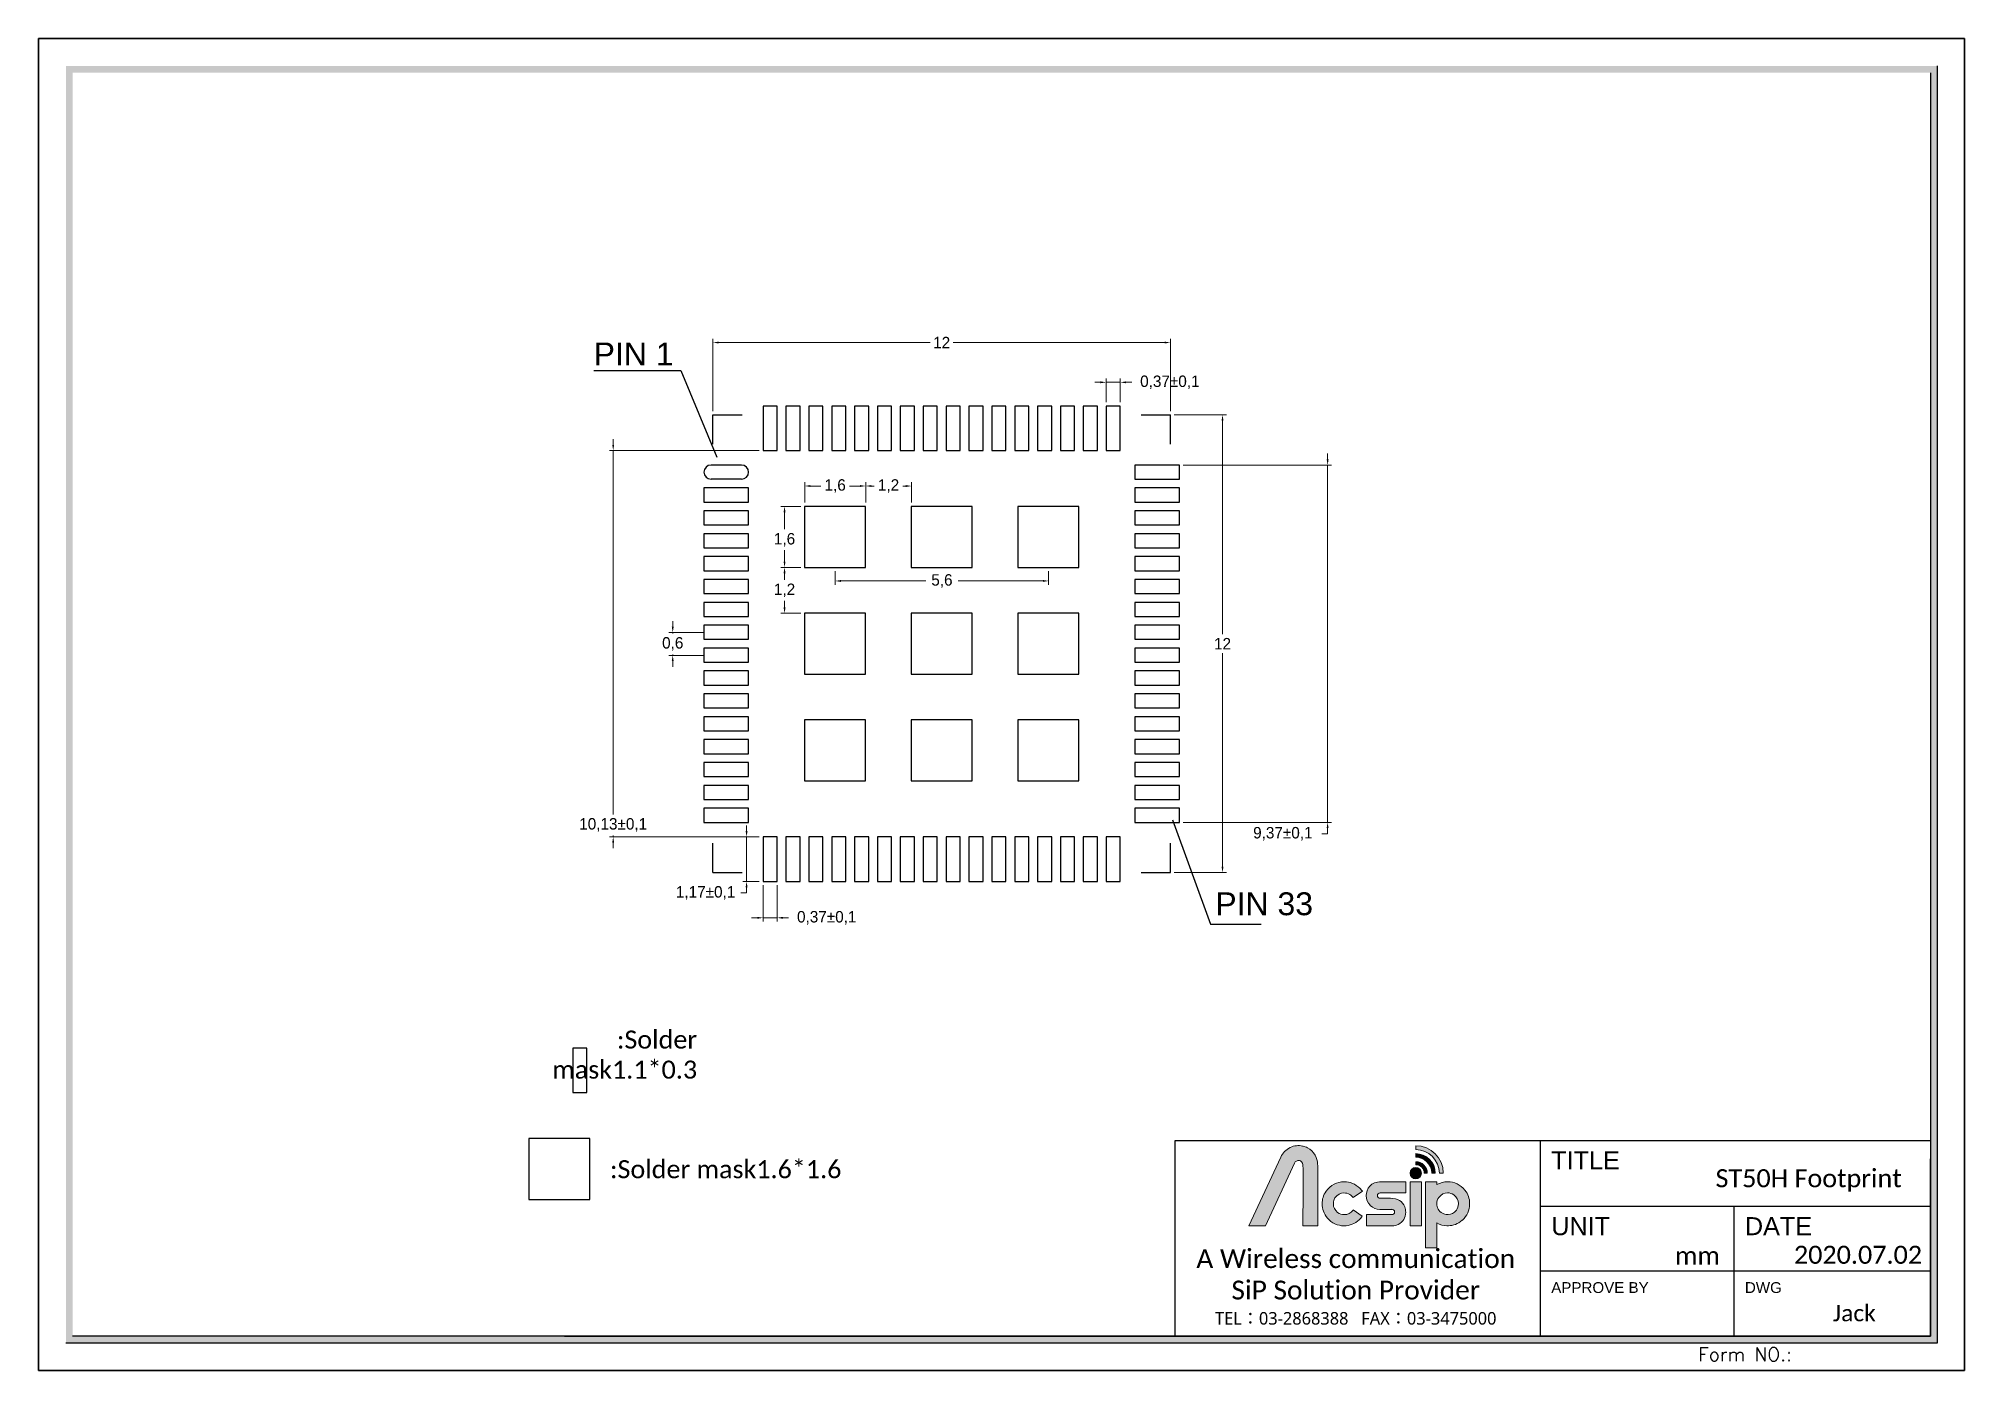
# Model space of a CAD drawing. Header units: millimetres. Extents: x 168 to 476, y 5 to 40.
# Drawn here: x 168.1 to 218.6, y 5 to 39.9 of the extents above; entities outside this region: 2.
import ezdxf

# ---------------------------------------------------------------- set-up
doc = ezdxf.new("R2010")
doc.units = ezdxf.units.MM
for name, color, linetype in [('ACSIP LOGO', 7, 'Continuous'), ('POD', 7, 'Continuous'), ('TOPLAYER', 1, 'Continuous'), ('TOPOVERLAY', 2, 'Continuous')]:
    doc.layers.add(name, color=color, linetype=linetype)
doc.styles.add('STYLE1', font='romans.shx', dxfattribs={"height": 1.248498})
doc.dimstyles.new('ISO-25', dxfattribs={"dimtxt": 0.3, "dimasz": 0.15, "dimexe": 0.1, "dimexo": 0.1, "dimgap": 0.1, "dimtad": 0, "dimtih": 1, "dimtoh": 1, "dimtxsty": 'Standard', "dimcen": 2.5, "dimclrd": 3, "dimclre": 3, "dimclrt": 3, "dimadec": 0, "dimazin": 0, "dimtol": 1, "dimtp": 0.1, "dimtm": 0.1, "dimtfac": 1, "dimtmove": 0, "dimatfit": 1, "dimfxl": 0, "dimtolj": 1, "dimlwd": 9, "dimlwe": 13, "dimarcsym": 0})

msp = doc.modelspace()

# ---------------------------------------------------------------- texts
note = msp.add_mtext_dynamic_manual_height_columns('\\pt22.702;{\\fCalibri Light|b0|i0|c0|p34;:Solder }', width=2.22006, gutter_width=0.249, heights=[0.199, 0], dxfattribs=dict(insert=(185.334, 12.604), char_height=0.472948, attachment_point=9))
for column, words in zip(note.columns.linked_columns, ['\\pt22.702;{\\fCalibri Light|b0|i0|c0|p34;mask1.1*0.3}']):
    column.text = words
at = {"linetype": 'Continuous'}
for s, width, insert, char_height, attachment_point in [('{\\fArial|b0|i0|c0|p34;TITLE}', 10.28322, (207.739, 10.707), 0.47295, 1), ('{\\fArial|b0|i0|c0|p34;UNIT}', 10.28322, (207.739, 8.977), 0.47295, 1), ('{\\fArial|b0|i0|c0|p34;DATE}', 10.28322, (212.819, 8.977), 0.47295, 1), ('{\\fArial|b0|i0|c0|p34;APPROVE BY}', 10.28322, (207.739, 7.272), 0.28377, 1), ('{\\fArial|b0|i0|c0|p34;DWG}', 10.28322, (212.819, 7.272), 0.28377, 1), ('{\\fCalibri|b0|i0|c0|p34;\\C7;Jack}', 13.81588, (215.69, 6.458), 0.42962, 5)]:
    msp.add_mtext_dynamic_manual_height_columns(s, width=width, gutter_width=1, heights=[0], dxfattribs=dict(at, insert=insert, char_height=char_height, attachment_point=attachment_point))
at = {"char_height": 0.47295, "attachment_point": 9}
for s, width, gutter_width, heights, insert in [('\\pt22.702;{\\fCalibri Light|b0|i0|c0|p34;:Solder mask1.6*1.6}', 6.08422, 0.249, [0.199], (189.119, 9.992)), ('\\pt22.702;{\\fCalibri Light|b0|i0|c0|p34;ST50H Footprint}', 6.08422, 0.249, [0.199], (216.931, 9.642)), ('{\\fCalibri Light|b0|i0|c0|p34;mm}', 3.03644, 15, [1.2e-15], (212.163, 7.731)), ('{\\fCalibri Light|b0|i0|c0|p34;2020.07.02}', 10.58322, 15, [1.2e-15], (217.466, 7.748))]:
    msp.add_mtext_dynamic_manual_height_columns(s, width=width, gutter_width=gutter_width, heights=heights, dxfattribs=dict(at, insert=insert))
at = {"color": 0, "insert": (202.61, 7.145), "char_height": 0.494439, "width": 8.5942, "attachment_point": 5}
msp.add_mtext('{\\fCalibri|b0|i0|c0|p34;\\C256;A \\C1;Wireless\\C256; communication SiP \\C1;Solution\\C256; Provider\\P\\fMicrosoft JhengHei|b0|i0|c0|p34;\\H0.66667x;TEL\\fMicrosoft JhengHei|b0|i0|c136|p34;：\\fMicrosoft JhengHei|b0|i0|c0|p34;03-2868388\\fMicrosoft JhengHei|b0|i0|c136|p34;   \\fMicrosoft JhengHei|b0|i0|c0|p34;FAX\\fMicrosoft JhengHei|b0|i0|c136|p34;：\\fMicrosoft JhengHei|b0|i0|c0|p34;03-3475000}', dxfattribs=at)
at = {"color": 0, "insert": (211.594, 5.558), "char_height": 0.3583, "width": 6.72716, "attachment_point": 1, "style": 'STYLE1'}
msp.add_mtext('Form NO.:', dxfattribs=at)
at = {"layer": 'POD', "linetype": 'Continuous', "char_height": 0.6, "attachment_point": 1}
for s, width, insert in [('{\\fArial|b0|i0|c0|p34;\\C1;PIN 33}', 3.62128, (472.283, 35.939)), ('{\\fArial|b0|i0|c0|p34;\\C1;PIN 1}', 2.0843, (182.619, 31.917)), ('{\\fArial|b0|i0|c0|p34;\\C1;PIN 33}', 3.62128, (198.927, 17.496))]:
    msp.add_mtext_dynamic_manual_height_columns(s, width=width, gutter_width=1, heights=[0], dxfattribs=dict(at, insert=insert))

# ---------------------------------------------------------------- blocks, each defined once
blk = doc.blocks.new('block 346')
at = {"layer": 'ACSIP LOGO'}
h = blk.add_hatch(color=143, dxfattribs=at)
h.dxf.hatch_style = 2
edge = h.paths.add_edge_path()
edge.add_spline(control_points=[(62.96, -57.63), (62.96, -57.63), (62.96, -58.67), (62.96, -58.67), (66.44, -58.67), (69.27, -61.5), (69.28, -64.97), (69.28, -64.97), (70.32, -64.97), (70.32, -64.97), (70.31, -60.92), (67.01, -57.63), (62.96, -57.63)], knot_values=[0, 0, 0, 0, 1, 1, 1, 2, 2, 2, 3, 3, 3, 4, 4, 4, 4], degree=3, periodic=0)
h = blk.add_hatch(color=143, dxfattribs=at)
h.dxf.hatch_style = 2
edge = h.paths.add_edge_path()
edge.add_spline(control_points=[(62.96, -59.75), (62.96, -59.75), (62.96, -60.72), (62.96, -60.72), (65.31, -60.72), (67.22, -62.63), (67.23, -64.97), (67.23, -64.97), (68.2, -64.97), (68.2, -64.97), (68.19, -62.09), (65.84, -59.75), (62.96, -59.75)], knot_values=[0, 0, 0, 0, 1, 1, 1, 2, 2, 2, 3, 3, 3, 4, 4, 4, 4], degree=3, periodic=0)
h = blk.add_hatch(color=143, dxfattribs=at)
h.dxf.hatch_style = 2
edge = h.paths.add_edge_path()
edge.add_spline(control_points=[(62.96, -61.9), (62.96, -61.9), (62.96, -62.7), (62.96, -62.7), (64.22, -62.7), (65.24, -63.72), (65.24, -64.97), (65.24, -64.97), (66.05, -64.97), (66.05, -64.97), (66.04, -63.28), (64.66, -61.9), (62.96, -61.9)], knot_values=[0, 0, 0, 0, 1, 1, 1, 2, 2, 2, 3, 3, 3, 4, 4, 4, 4], degree=3, periodic=0)
at = {"layer": 'ACSIP LOGO', "lineweight": 0}
for points in [[(62.96, -57.63), (62.96, -57.63), (62.96, -58.67), (62.96, -58.67), (66.44, -58.67), (69.27, -61.5), (69.28, -64.97), (69.28, -64.97), (70.32, -64.97), (70.32, -64.97), (70.31, -60.92), (67.01, -57.63), (62.96, -57.63)], [(62.96, -59.75), (62.96, -59.75), (62.96, -60.72), (62.96, -60.72), (65.31, -60.72), (67.22, -62.63), (67.23, -64.97), (67.23, -64.97), (68.2, -64.97), (68.2, -64.97), (68.19, -62.09), (65.84, -59.75), (62.96, -59.75)], [(62.96, -61.9), (62.96, -61.9), (62.96, -62.7), (62.96, -62.7), (64.22, -62.7), (65.24, -63.72), (65.24, -64.97), (65.24, -64.97), (66.05, -64.97), (66.05, -64.97), (66.04, -63.28), (64.66, -61.9), (62.96, -61.9)]]:
    blk.add_open_spline(points, degree=3, knots=[0, 0, 0, 0, 1, 1, 1, 2, 2, 2, 3, 3, 3, 4, 4, 4, 4], dxfattribs=at)
blk = doc.blocks.new('block 345')
at = {"layer": 'ACSIP LOGO'}
h = blk.add_hatch(color=143, dxfattribs=at)
h.dxf.hatch_style = 2
edge = h.paths.add_edge_path()
edge.add_spline(control_points=[(36.75, -62.53), (36.72, -61.72), (36.49, -60.93), (36.07, -60.16), (35.54, -59.3), (34.86, -58.65), (34.08, -58.23), (33.66, -57.98), (33.24, -57.81), (32.84, -57.75), (32.82, -57.74), (32.81, -57.74), (32.79, -57.74), (32.77, -57.73), (32.74, -57.73), (32.72, -57.72), (31.62, -57.48), (30.53, -57.6), (29.42, -58.09), (28.22, -58.71), (27.38, -59.59), (26.92, -60.69), (26.92, -60.69), (18.39, -79.01), (18.39, -79.01), (18.39, -79.01), (22.77, -79.01), (22.77, -79.01), (22.77, -79.01), (30.52, -62.32), (30.52, -62.32), (30.76, -61.81), (31.31, -61.53), (31.89, -61.61), (32.15, -61.65), (32.83, -62.05), (32.83, -62.73), (32.85, -63.64), (32.83, -78.4), (32.83, -78.55), (32.83, -78.55), (32.83, -79.01), (32.83, -79.01), (32.83, -79.01), (36.81, -79.01), (36.81, -79.01), (36.81, -79.01), (36.81, -63.32), (36.81, -63.32), (36.81, -63.08), (36.79, -62.82), (36.75, -62.53)], knot_values=[0, 0, 0, 0, 1, 1, 1, 2, 2, 2, 3, 3, 3, 4, 4, 4, 5, 5, 5, 6, 6, 6, 7, 7, 7, 8, 8, 8, 9, 9, 9, 10, 10, 10, 11, 11, 11, 12, 12, 12, 13, 13, 13, 14, 14, 14, 15, 15, 15, 16, 16, 16, 17, 17, 17, 17], degree=3, periodic=0)
h = blk.add_hatch(color=156, dxfattribs=at)
h.dxf.hatch_style = 2
edge = h.paths.add_edge_path()
edge.add_spline(control_points=[(64.47, -64.97), (64.47, -65.81), (63.79, -66.49), (62.96, -66.49), (62.13, -66.49), (61.45, -65.81), (61.45, -64.97), (61.45, -64.14), (62.13, -63.46), (62.96, -63.46), (63.79, -63.46), (64.47, -64.14), (64.47, -64.97)], knot_values=[0, 0, 0, 0, 1, 1, 1, 2, 2, 2, 3, 3, 3, 4, 4, 4, 4], degree=3, periodic=0)
h = blk.add_hatch(color=143, dxfattribs=at)
h.dxf.hatch_style = 2
edge = h.paths.add_edge_path()
edge.add_spline(control_points=[(46.22, -74.79), (46.22, -74.8), (46.21, -74.81), (46.21, -74.82), (45.57, -75.65), (44.79, -76.05), (43.83, -76.05), (43.23, -76.05), (42.63, -75.85), (42.07, -75.46), (41.32, -74.78), (40.95, -74.08), (40.95, -73.31), (40.95, -73.31), (40.95, -72.97), (40.95, -72.97), (40.95, -72.55), (41.1, -72.1), (41.38, -71.6), (42.04, -70.69), (42.83, -70.25), (43.79, -70.25), (44.32, -70.25), (44.85, -70.39), (45.35, -70.66), (45.71, -70.92), (46, -71.2), (46.22, -71.5), (46.22, -71.5), (48.74, -69.8), (48.74, -69.8), (48.55, -69.52), (48.25, -69.25), (48, -68.99), (46.8, -67.84), (45.42, -67.26), (43.88, -67.26), (41.89, -67.26), (40.25, -68.11), (38.99, -69.8), (38.29, -70.84), (37.94, -71.98), (37.94, -73.16), (37.94, -74.52), (38.4, -75.79), (39.34, -76.96), (40.56, -78.33), (42.07, -79.03), (43.81, -79.03), (43.81, -79.03), (43.86, -79.03), (43.86, -79.03), (45.33, -79.03), (46.66, -78.51), (47.84, -77.47), (48.15, -77.16), (48.43, -76.84), (48.67, -76.5), (48.67, -76.5), (46.22, -74.79), (46.22, -74.79)], knot_values=[0, 0, 0, 0, 1, 1, 1, 2, 2, 2, 3, 3, 3, 4, 4, 4, 5, 5, 5, 6, 6, 6, 7, 7, 7, 8, 8, 8, 9, 9, 9, 10, 10, 10, 11, 11, 11, 12, 12, 12, 13, 13, 13, 14, 14, 14, 15, 15, 15, 16, 16, 16, 17, 17, 17, 18, 18, 18, 19, 19, 19, 20, 20, 20, 20], degree=3, periodic=0)
h = blk.add_hatch(color=156, dxfattribs=at)
h.dxf.hatch_style = 2
edge = h.paths.add_edge_path()
edge.add_spline(control_points=[(60.03, -73.95), (59.42, -72.43), (58.13, -71.66), (56.18, -71.66), (56.18, -71.66), (53.46, -71.66), (53.46, -71.66), (53.45, -71.66), (53.44, -71.66), (53.44, -71.66), (53.04, -71.66), (52.73, -71.35), (52.73, -70.96), (52.73, -70.56), (53.04, -70.25), (53.44, -70.25), (53.44, -70.25), (53.44, -70.25), (53.44, -70.25), (53.44, -70.25), (60.31, -70.25), (60.31, -70.25), (60.31, -70.25), (60.31, -67.26), (60.31, -67.26), (60.31, -67.26), (53.75, -67.26), (53.75, -67.26), (52.38, -67.26), (51.35, -67.65), (50.7, -68.42), (50.07, -69.2), (49.75, -70.06), (49.75, -70.97), (49.75, -71.99), (50.09, -72.86), (50.75, -73.55), (50.75, -73.55), (50.77, -73.58), (50.77, -73.58), (51.55, -74.28), (52.42, -74.64), (53.35, -74.64), (53.35, -74.64), (56.56, -74.64), (56.56, -74.64), (56.57, -74.63), (56.59, -74.63), (56.6, -74.63), (56.99, -74.63), (57.31, -74.95), (57.31, -75.34), (57.31, -75.73), (56.99, -76.05), (56.6, -76.05), (56.6, -76.05), (56.6, -76.05), (56.6, -76.05), (56.6, -76.05), (49.8, -76.05), (49.8, -76.05), (49.8, -76.05), (49.8, -79.03), (49.8, -79.03), (49.8, -79.03), (56.71, -79.03), (56.71, -79.03), (57.19, -79.03), (57.71, -78.91), (58.26, -78.65), (59.6, -77.98), (60.28, -76.88), (60.28, -75.37), (60.28, -74.91), (60.2, -74.44), (60.03, -73.95)], knot_values=[0, 0, 0, 0, 1, 1, 1, 2, 2, 2, 3, 3, 3, 4, 4, 4, 5, 5, 5, 6, 6, 6, 7, 7, 7, 8, 8, 8, 9, 9, 9, 10, 10, 10, 11, 11, 11, 12, 12, 12, 13, 13, 13, 14, 14, 14, 15, 15, 15, 16, 16, 16, 17, 17, 17, 18, 18, 18, 19, 19, 19, 20, 20, 20, 21, 21, 21, 22, 22, 22, 23, 23, 23, 24, 24, 24, 25, 25, 25, 25], degree=3, periodic=0)
h = blk.add_hatch(color=156, dxfattribs=at)
h.dxf.hatch_style = 2
h.paths.add_polyline_path([(61.45, -67.24), (61.45, -79), (64.47, -79), (64.47, -67.24)])
h = blk.add_hatch(color=156, dxfattribs=at)
h.dxf.hatch_style = 2
edge = h.paths.add_edge_path()
edge.add_spline(control_points=[(76.12, -69.5), (74.87, -68.01), (73.3, -67.25), (71.48, -67.25), (70.47, -67.25), (69.5, -67.51), (68.58, -68.03), (68.58, -68.03), (68.58, -67.25), (68.58, -67.25), (68.58, -67.25), (65.6, -67.25), (65.6, -67.25), (65.6, -67.25), (65.6, -84.91), (65.6, -84.91), (65.6, -84.91), (68.58, -84.91), (68.58, -84.91), (68.58, -84.91), (68.58, -78.26), (68.58, -78.26), (69.47, -78.76), (70.37, -79.02), (71.28, -79.02), (71.28, -79.02), (71.71, -79.02), (71.71, -79.02), (72.98, -79.02), (74.22, -78.53), (75.4, -77.56), (75.4, -77.56), (75.42, -77.54), (75.42, -77.54), (76.71, -76.29), (77.37, -74.87), (77.37, -73.31), (77.37, -73.31), (77.37, -72.97), (77.37, -72.97), (77.37, -71.79), (76.95, -70.62), (76.12, -69.5)], knot_values=[0, 0, 0, 0, 1, 1, 1, 2, 2, 2, 3, 3, 3, 4, 4, 4, 5, 5, 5, 6, 6, 6, 7, 7, 7, 8, 8, 8, 9, 9, 9, 10, 10, 10, 11, 11, 11, 12, 12, 12, 13, 13, 13, 14, 14, 14, 14], degree=3, periodic=0)
edge = h.paths.add_edge_path()
edge.add_spline(control_points=[(74.38, -73.1), (74.38, -73.1), (74.38, -73.19), (74.38, -73.19), (74.38, -73.76), (74.19, -74.33), (73.82, -74.89), (73.14, -75.66), (72.43, -76.03), (71.64, -76.03), (71.64, -76.03), (71.35, -76.03), (71.35, -76.03), (70.99, -76.03), (70.57, -75.92), (70.1, -75.7), (69.08, -75.05), (68.58, -74.2), (68.58, -73.12), (68.58, -72.56), (68.77, -72), (69.14, -71.46), (69.79, -70.63), (70.56, -70.23), (71.49, -70.23), (72.05, -70.23), (72.6, -70.41), (73.14, -70.76), (73.98, -71.4), (74.38, -72.17), (74.38, -73.1)], knot_values=[0, 0, 0, 0, 1, 1, 1, 2, 2, 2, 3, 3, 3, 4, 4, 4, 5, 5, 5, 6, 6, 6, 7, 7, 7, 8, 8, 8, 9, 9, 9, 10, 10, 10, 10], degree=3, periodic=0)
at = {"layer": 'ACSIP LOGO', "color": 156, "lineweight": 0}
blk.add_lwpolyline([(61.45, -67.24), (61.45, -79), (64.47, -79), (64.47, -67.24), (61.45, -67.24)], dxfattribs=at)
at = {"layer": 'ACSIP LOGO', "color": 143, "lineweight": 0}
for points, knots in [([(36.75, -62.53), (36.72, -61.72), (36.49, -60.93), (36.07, -60.16), (35.54, -59.3), (34.86, -58.65), (34.08, -58.23), (33.66, -57.98), (33.24, -57.81), (32.84, -57.75), (32.82, -57.74), (32.81, -57.74), (32.79, -57.74), (32.77, -57.73), (32.74, -57.73), (32.72, -57.72), (31.62, -57.48), (30.53, -57.6), (29.42, -58.09), (28.22, -58.71), (27.38, -59.59), (26.92, -60.69), (26.92, -60.69), (18.39, -79.01), (18.39, -79.01), (18.39, -79.01), (22.77, -79.01), (22.77, -79.01), (22.77, -79.01), (30.52, -62.32), (30.52, -62.32), (30.76, -61.81), (31.31, -61.53), (31.89, -61.61), (32.15, -61.65), (32.83, -62.05), (32.83, -62.73), (32.85, -63.64), (32.83, -78.4), (32.83, -78.55), (32.83, -78.55), (32.83, -79.01), (32.83, -79.01), (32.83, -79.01), (36.81, -79.01), (36.81, -79.01), (36.81, -79.01), (36.81, -63.32), (36.81, -63.32), (36.81, -63.08), (36.79, -62.82), (36.75, -62.53)], [0, 0, 0, 0, 1, 1, 1, 2, 2, 2, 3, 3, 3, 4, 4, 4, 5, 5, 5, 6, 6, 6, 7, 7, 7, 8, 8, 8, 9, 9, 9, 10, 10, 10, 11, 11, 11, 12, 12, 12, 13, 13, 13, 14, 14, 14, 15, 15, 15, 16, 16, 16, 17, 17, 17, 17]), ([(46.22, -74.79), (46.22, -74.8), (46.21, -74.81), (46.21, -74.82), (45.57, -75.65), (44.79, -76.05), (43.83, -76.05), (43.23, -76.05), (42.63, -75.85), (42.07, -75.46), (41.32, -74.78), (40.95, -74.08), (40.95, -73.31), (40.95, -73.31), (40.95, -72.97), (40.95, -72.97), (40.95, -72.55), (41.1, -72.1), (41.38, -71.6), (42.04, -70.69), (42.83, -70.25), (43.79, -70.25), (44.32, -70.25), (44.85, -70.39), (45.35, -70.66), (45.71, -70.92), (46, -71.2), (46.22, -71.5), (46.22, -71.5), (48.74, -69.8), (48.74, -69.8), (48.55, -69.52), (48.25, -69.25), (48, -68.99), (46.8, -67.84), (45.42, -67.26), (43.88, -67.26), (41.89, -67.26), (40.25, -68.11), (38.99, -69.8), (38.29, -70.84), (37.94, -71.98), (37.94, -73.16), (37.94, -74.52), (38.4, -75.79), (39.34, -76.96), (40.56, -78.33), (42.07, -79.03), (43.81, -79.03), (43.81, -79.03), (43.86, -79.03), (43.86, -79.03), (45.33, -79.03), (46.66, -78.51), (47.84, -77.47), (48.15, -77.16), (48.43, -76.84), (48.67, -76.5), (48.67, -76.5), (46.22, -74.79), (46.22, -74.79)], [0, 0, 0, 0, 1, 1, 1, 2, 2, 2, 3, 3, 3, 4, 4, 4, 5, 5, 5, 6, 6, 6, 7, 7, 7, 8, 8, 8, 9, 9, 9, 10, 10, 10, 11, 11, 11, 12, 12, 12, 13, 13, 13, 14, 14, 14, 15, 15, 15, 16, 16, 16, 17, 17, 17, 18, 18, 18, 19, 19, 19, 20, 20, 20, 20])]:
    blk.add_open_spline(points, degree=3, knots=knots, dxfattribs=at)
at = {"layer": 'ACSIP LOGO', "color": 156, "lineweight": 0}
for points, knots in [([(64.47, -64.97), (64.47, -65.81), (63.79, -66.49), (62.96, -66.49), (62.13, -66.49), (61.45, -65.81), (61.45, -64.97), (61.45, -64.14), (62.13, -63.46), (62.96, -63.46), (63.79, -63.46), (64.47, -64.14), (64.47, -64.97)], [0, 0, 0, 0, 1, 1, 1, 2, 2, 2, 3, 3, 3, 4, 4, 4, 4]), ([(60.03, -73.95), (59.42, -72.43), (58.13, -71.66), (56.18, -71.66), (56.18, -71.66), (53.46, -71.66), (53.46, -71.66), (53.45, -71.66), (53.44, -71.66), (53.44, -71.66), (53.04, -71.66), (52.73, -71.35), (52.73, -70.96), (52.73, -70.56), (53.04, -70.25), (53.44, -70.25), (53.44, -70.25), (53.44, -70.25), (53.44, -70.25), (53.44, -70.25), (60.31, -70.25), (60.31, -70.25), (60.31, -70.25), (60.31, -67.26), (60.31, -67.26), (60.31, -67.26), (53.75, -67.26), (53.75, -67.26), (52.38, -67.26), (51.35, -67.65), (50.7, -68.42), (50.07, -69.2), (49.75, -70.06), (49.75, -70.97), (49.75, -71.99), (50.09, -72.86), (50.75, -73.55), (50.75, -73.55), (50.77, -73.58), (50.77, -73.58), (51.55, -74.28), (52.42, -74.64), (53.35, -74.64), (53.35, -74.64), (56.56, -74.64), (56.56, -74.64), (56.57, -74.63), (56.59, -74.63), (56.6, -74.63), (56.99, -74.63), (57.31, -74.95), (57.31, -75.34), (57.31, -75.73), (56.99, -76.05), (56.6, -76.05), (56.6, -76.05), (56.6, -76.05), (56.6, -76.05), (56.6, -76.05), (49.8, -76.05), (49.8, -76.05), (49.8, -76.05), (49.8, -79.03), (49.8, -79.03), (49.8, -79.03), (56.71, -79.03), (56.71, -79.03), (57.19, -79.03), (57.71, -78.91), (58.26, -78.65), (59.6, -77.98), (60.28, -76.88), (60.28, -75.37), (60.28, -74.91), (60.2, -74.44), (60.03, -73.95)], [0, 0, 0, 0, 1, 1, 1, 2, 2, 2, 3, 3, 3, 4, 4, 4, 5, 5, 5, 6, 6, 6, 7, 7, 7, 8, 8, 8, 9, 9, 9, 10, 10, 10, 11, 11, 11, 12, 12, 12, 13, 13, 13, 14, 14, 14, 15, 15, 15, 16, 16, 16, 17, 17, 17, 18, 18, 18, 19, 19, 19, 20, 20, 20, 21, 21, 21, 22, 22, 22, 23, 23, 23, 24, 24, 24, 25, 25, 25, 25]), ([(76.12, -69.5), (74.87, -68.01), (73.3, -67.25), (71.48, -67.25), (70.47, -67.25), (69.5, -67.51), (68.58, -68.03), (68.58, -68.03), (68.58, -67.25), (68.58, -67.25), (68.58, -67.25), (65.6, -67.25), (65.6, -67.25), (65.6, -67.25), (65.6, -84.91), (65.6, -84.91), (65.6, -84.91), (68.58, -84.91), (68.58, -84.91), (68.58, -84.91), (68.58, -78.26), (68.58, -78.26), (69.47, -78.76), (70.37, -79.02), (71.28, -79.02), (71.28, -79.02), (71.71, -79.02), (71.71, -79.02), (72.98, -79.02), (74.22, -78.53), (75.4, -77.56), (75.4, -77.56), (75.42, -77.54), (75.42, -77.54), (76.71, -76.29), (77.37, -74.87), (77.37, -73.31), (77.37, -73.31), (77.37, -72.97), (77.37, -72.97), (77.37, -71.79), (76.95, -70.62), (76.12, -69.5)], [0, 0, 0, 0, 1, 1, 1, 2, 2, 2, 3, 3, 3, 4, 4, 4, 5, 5, 5, 6, 6, 6, 7, 7, 7, 8, 8, 8, 9, 9, 9, 10, 10, 10, 11, 11, 11, 12, 12, 12, 13, 13, 13, 14, 14, 14, 14]), ([(74.38, -73.1), (74.38, -73.1), (74.38, -73.19), (74.38, -73.19), (74.38, -73.76), (74.19, -74.33), (73.82, -74.89), (73.14, -75.66), (72.43, -76.03), (71.64, -76.03), (71.64, -76.03), (71.35, -76.03), (71.35, -76.03), (70.99, -76.03), (70.57, -75.92), (70.1, -75.7), (69.08, -75.05), (68.58, -74.2), (68.58, -73.12), (68.58, -72.56), (68.77, -72), (69.14, -71.46), (69.79, -70.63), (70.56, -70.23), (71.49, -70.23), (72.05, -70.23), (72.6, -70.41), (73.14, -70.76), (73.98, -71.4), (74.38, -72.17), (74.38, -73.1)], [0, 0, 0, 0, 1, 1, 1, 2, 2, 2, 3, 3, 3, 4, 4, 4, 5, 5, 5, 6, 6, 6, 7, 7, 7, 8, 8, 8, 9, 9, 9, 10, 10, 10, 10])]:
    blk.add_open_spline(points, degree=3, knots=knots, dxfattribs=at)
at = {"layer": 'ACSIP LOGO', "color": 143}
blk.add_blockref('block 346', (0, 0), dxfattribs=at)
blk = doc.blocks.new('*D6')
at = {"layer": 'POD', "color": 3, "lineweight": 13, "ltscale": 0.05}
for p, q in [((189.755, 27.717), (189.755, 28.253)), ((190.955, 27.717), (190.955, 28.253))]:
    blk.add_line(p, q, dxfattribs=at)
at = {"layer": 'POD', "color": 3, "lineweight": 9, "ltscale": 0.05}
for p, q in [((189.905, 28.153), (189.98, 28.153)), ((190.805, 28.153), (190.73, 28.153))]:
    blk.add_line(p, q, dxfattribs=at)
at = {"layer": 'POD', "color": 3, "ltscale": 0.05}
for points in [[(189.905, 28.178), (189.905, 28.128), (189.755, 28.153)], [(190.805, 28.178), (190.805, 28.128), (190.955, 28.153)]]:
    blk.add_solid(points, dxfattribs=at)
at = {"layer": 'POD', "color": 3, "ltscale": 0.05, "insert": (190.355, 28.153), "char_height": 0.3, "attachment_point": 5}
blk.add_mtext('\\A1;1,2', dxfattribs=at)
blk = doc.blocks.new('*D7')
at = {"layer": 'POD', "color": 3, "lineweight": 13}
for p, q in [((188.155, 27.717), (188.155, 28.253)), ((189.755, 27.717), (189.755, 28.253))]:
    blk.add_line(p, q, dxfattribs=at)
at = {"layer": 'POD', "color": 3, "lineweight": 9}
for p, q in [((188.305, 28.153), (188.58, 28.153)), ((189.605, 28.153), (189.33, 28.153))]:
    blk.add_line(p, q, dxfattribs=at)
at = {"layer": 'POD', "color": 3}
for points in [[(188.305, 28.178), (188.305, 28.128), (188.155, 28.153)], [(189.605, 28.178), (189.605, 28.128), (189.755, 28.153)]]:
    blk.add_solid(points, dxfattribs=at)
at = {"layer": 'POD', "color": 3, "insert": (188.955, 28.153), "char_height": 0.3, "attachment_point": 5}
blk.add_mtext('\\A1;1,6', dxfattribs=at)
blk = doc.blocks.new('*D8')
at = {"layer": 'POD', "color": 3, "lineweight": 13}
for p, q in [((188.055, 27.617), (187.527, 27.617)), ((188.055, 26.017), (187.527, 26.017))]:
    blk.add_line(p, q, dxfattribs=at)
at = {"layer": 'POD', "color": 3, "lineweight": 9}
for p, q in [((187.627, 27.467), (187.627, 27.017)), ((187.627, 26.167), (187.627, 26.467))]:
    blk.add_line(p, q, dxfattribs=at)
at = {"layer": 'POD', "color": 3}
for points in [[(187.602, 27.467), (187.652, 27.467), (187.627, 27.617)], [(187.602, 26.167), (187.652, 26.167), (187.627, 26.017)]]:
    blk.add_solid(points, dxfattribs=at)
at = {"layer": 'POD', "color": 3, "insert": (187.627, 26.742), "char_height": 0.3, "attachment_point": 5}
blk.add_mtext('\\A1;1,6', dxfattribs=at)
blk = doc.blocks.new('*D9')
at = {"layer": 'POD', "color": 3, "lineweight": 13, "ltscale": 0.05}
for p, q in [((188.055, 26.017), (187.527, 26.017)), ((188.055, 24.817), (187.527, 24.817))]:
    blk.add_line(p, q, dxfattribs=at)
at = {"layer": 'POD', "color": 3, "lineweight": 9, "ltscale": 0.05}
for p, q in [((187.627, 25.867), (187.627, 25.692)), ((187.627, 24.967), (187.627, 25.142))]:
    blk.add_line(p, q, dxfattribs=at)
at = {"layer": 'POD', "color": 3, "ltscale": 0.05}
for points in [[(187.602, 25.867), (187.652, 25.867), (187.627, 26.017)], [(187.602, 24.967), (187.652, 24.967), (187.627, 24.817)]]:
    blk.add_solid(points, dxfattribs=at)
at = {"layer": 'POD', "color": 3, "ltscale": 0.05, "insert": (187.627, 25.417), "char_height": 0.3, "attachment_point": 5}
blk.add_mtext('\\A1;1,2', dxfattribs=at)
blk = doc.blocks.new('*D10')
at = {"layer": 'POD', "color": 3, "lineweight": 13, "ltscale": 0.05}
for p, q in [((188.955, 25.917), (188.955, 25.563)), ((194.555, 25.917), (194.555, 25.563))]:
    blk.add_line(p, q, dxfattribs=at)
at = {"layer": 'POD', "color": 3, "lineweight": 9, "ltscale": 0.05}
for p, q in [((189.105, 25.663), (191.33, 25.663)), ((194.405, 25.663), (192.18, 25.663))]:
    blk.add_line(p, q, dxfattribs=at)
at = {"layer": 'POD', "color": 3, "ltscale": 0.05}
for points in [[(189.105, 25.688), (189.105, 25.638), (188.955, 25.663)], [(194.405, 25.688), (194.405, 25.638), (194.555, 25.663)]]:
    blk.add_solid(points, dxfattribs=at)
at = {"layer": 'POD', "color": 3, "ltscale": 0.05, "insert": (191.755, 25.663), "char_height": 0.3, "attachment_point": 5}
blk.add_mtext('\\A1;5,6', dxfattribs=at)
blk = doc.blocks.new('*D11')
at = {"layer": 'POD', "color": 3, "lineweight": 13}
for p, q in [((185.749, 30.117), (185.749, 32.016)), ((197.749, 30.117), (197.749, 32.016))]:
    blk.add_line(p, q, dxfattribs=at)
at = {"layer": 'POD', "color": 3, "lineweight": 9}
for p, q in [((185.899, 31.916), (191.449, 31.916)), ((197.599, 31.916), (192.049, 31.916))]:
    blk.add_line(p, q, dxfattribs=at)
at = {"layer": 'POD', "color": 3}
for points in [[(185.899, 31.941), (185.899, 31.891), (185.749, 31.916)], [(197.599, 31.941), (197.599, 31.891), (197.749, 31.916)]]:
    blk.add_solid(points, dxfattribs=at)
at = {"layer": 'POD', "color": 3, "insert": (191.749, 31.916), "char_height": 0.3, "attachment_point": 5}
blk.add_mtext('\\A1;12', dxfattribs=at)
blk = doc.blocks.new('*D12')
at = {"layer": 'POD', "color": 3, "lineweight": 13}
for p, q in [((197.849, 30.017), (199.216, 30.017)), ((197.849, 18.017), (199.216, 18.017))]:
    blk.add_line(p, q, dxfattribs=at)
at = {"layer": 'POD', "color": 3, "lineweight": 9}
for p, q in [((199.116, 29.867), (199.116, 24.267)), ((199.116, 18.167), (199.116, 23.767))]:
    blk.add_line(p, q, dxfattribs=at)
at = {"layer": 'POD', "color": 3}
for points in [[(199.091, 29.867), (199.141, 29.867), (199.116, 30.017)], [(199.091, 18.167), (199.141, 18.167), (199.116, 18.017)]]:
    blk.add_solid(points, dxfattribs=at)
at = {"layer": 'POD', "color": 3, "insert": (199.116, 24.017), "char_height": 0.3, "attachment_point": 5}
blk.add_mtext('\\A1;12', dxfattribs=at)
blk = doc.blocks.new('*D13')
at = {"layer": 'POD', "color": 3, "lineweight": 13}
for p, q in [((185.514, 24.312), (184.594, 24.312)), ((185.514, 23.712), (184.594, 23.712))]:
    blk.add_line(p, q, dxfattribs=at)
at = {"layer": 'POD', "color": 3, "lineweight": 9}
for p, q in [((184.694, 24.462), (184.694, 24.612)), ((184.694, 24.312), (184.694, 24.287)), ((184.694, 23.712), (184.694, 23.737)), ((184.694, 23.562), (184.694, 23.412))]:
    blk.add_line(p, q, dxfattribs=at)
at = {"layer": 'POD', "color": 3}
for points in [[(184.669, 24.462), (184.719, 24.462), (184.694, 24.312)], [(184.669, 23.562), (184.719, 23.562), (184.694, 23.712)]]:
    blk.add_solid(points, dxfattribs=at)
at = {"layer": 'POD', "color": 3, "insert": (184.694, 24.012), "char_height": 0.3, "attachment_point": 5}
blk.add_mtext('\\A1;0,6', dxfattribs=at)
blk = doc.blocks.new('*D15')
at = {"color": 3, "lineweight": 9, "ltscale": 0.05}
for p, q in [((201.873, 28.852), (201.873, 29.002)), ((201.873, 28.702), (201.873, 19.332)), ((201.873, 19.032), (201.723, 19.032)), ((201.873, 19.182), (201.873, 19.032))]:
    blk.add_line(p, q, dxfattribs=at)
at = {"color": 3, "lineweight": 13, "ltscale": 0.05}
for p, q in [((198.083, 28.702), (201.973, 28.702)), ((198.083, 19.332), (201.973, 19.332))]:
    blk.add_line(p, q, dxfattribs=at)
at = {"color": 3, "ltscale": 0.05}
for points in [[(201.848, 28.852), (201.898, 28.852), (201.873, 28.702)], [(201.848, 19.182), (201.898, 19.182), (201.873, 19.332)]]:
    blk.add_solid(points, dxfattribs=at)
at = {"color": 3, "ltscale": 0.05, "insert": (200.698, 19.032), "char_height": 0.3, "attachment_point": 5}
blk.add_mtext('\\A1;9,37±0,1', dxfattribs=at)
blk = doc.blocks.new('*D16')
at = {"color": 3, "lineweight": 9, "ltscale": 0.05}
for p, q in [((183.132, 29.231), (183.132, 29.381)), ((183.132, 29.081), (183.132, 19.54)), ((183.132, 18.951), (183.132, 18.99)), ((183.132, 18.801), (183.132, 18.651))]:
    blk.add_line(p, q, dxfattribs=at)
at = {"color": 3, "lineweight": 13, "ltscale": 0.05}
for p, q in [((186.964, 29.081), (183.032, 29.081)), ((186.964, 18.951), (183.032, 18.951))]:
    blk.add_line(p, q, dxfattribs=at)
at = {"color": 3, "ltscale": 0.05}
for points in [[(183.107, 29.231), (183.157, 29.231), (183.132, 29.081)], [(183.107, 18.801), (183.157, 18.801), (183.132, 18.951)]]:
    blk.add_solid(points, dxfattribs=at)
at = {"color": 3, "ltscale": 0.05, "insert": (183.132, 19.265), "char_height": 0.3, "attachment_point": 5}
blk.add_mtext('\\A1;10,13±0,1', dxfattribs=at)
blk = doc.blocks.new('*D17')
at = {"color": 3, "lineweight": 9, "ltscale": 0.05}
for p, q in [((195.914, 30.873), (195.764, 30.873)), ((196.064, 30.873), (196.434, 30.873)), ((196.584, 30.873), (196.734, 30.873))]:
    blk.add_line(p, q, dxfattribs=at)
at = {"color": 3, "lineweight": 13, "ltscale": 0.05}
for p, q in [((196.064, 30.351), (196.064, 30.973)), ((196.434, 30.351), (196.434, 30.973))]:
    blk.add_line(p, q, dxfattribs=at)
at = {"color": 3, "ltscale": 0.05}
for points in [[(195.914, 30.898), (195.914, 30.848), (196.064, 30.873)], [(196.584, 30.898), (196.584, 30.848), (196.434, 30.873)]]:
    blk.add_solid(points, dxfattribs=at)
at = {"color": 3, "ltscale": 0.05, "insert": (197.734, 30.873), "char_height": 0.3, "attachment_point": 5}
blk.add_mtext('\\A1;0,37±0,1', dxfattribs=at)
blk = doc.blocks.new('*D18')
at = {"color": 3, "lineweight": 13, "ltscale": 0.05}
for p, q in [((187.064, 17.681), (187.064, 16.728)), ((187.434, 17.681), (187.434, 16.728))]:
    blk.add_line(p, q, dxfattribs=at)
at = {"color": 3, "lineweight": 9, "ltscale": 0.05}
for p, q in [((186.914, 16.828), (186.764, 16.828)), ((187.064, 16.828), (187.434, 16.828)), ((187.584, 16.828), (187.734, 16.828))]:
    blk.add_line(p, q, dxfattribs=at)
at = {"color": 3, "ltscale": 0.05}
for points in [[(186.914, 16.853), (186.914, 16.803), (187.064, 16.828)], [(187.584, 16.853), (187.584, 16.803), (187.434, 16.828)]]:
    blk.add_solid(points, dxfattribs=at)
at = {"color": 3, "ltscale": 0.05, "insert": (188.734, 16.828), "char_height": 0.3, "attachment_point": 5}
blk.add_mtext('\\A1;0,37±0,1', dxfattribs=at)
blk = doc.blocks.new('*D14')
at = {"color": 3, "lineweight": 9, "ltscale": 0.05}
for p, q in [((186.631, 19.101), (186.631, 19.251)), ((186.631, 18.951), (186.631, 17.781)), ((186.631, 17.481), (186.481, 17.481)), ((186.631, 17.631), (186.631, 17.481))]:
    blk.add_line(p, q, dxfattribs=at)
at = {"color": 3, "lineweight": 13, "ltscale": 0.05}
for p, q in [((186.964, 18.951), (186.531, 18.951)), ((186.964, 17.781), (186.531, 17.781))]:
    blk.add_line(p, q, dxfattribs=at)
at = {"color": 3, "ltscale": 0.05}
for points in [[(186.606, 19.101), (186.656, 19.101), (186.631, 18.951)], [(186.606, 17.631), (186.656, 17.631), (186.631, 17.781)]]:
    blk.add_solid(points, dxfattribs=at)
at = {"color": 3, "ltscale": 0.05, "insert": (185.556, 17.481), "char_height": 0.3, "attachment_point": 5}
blk.add_mtext('\\A1;1,17±0,1', dxfattribs=at)

# ---------------------------------------------------------------- dimensions: what is measured, and where the dimension line sits
at = {"color": 3, "ltscale": 0.05}
for base, p1, p2, picture, middle in [((196.434, 30.873), (196.064, 30.251), (196.434, 30.251), '*D17', (197.734, 30.873)), ((187.434, 16.828), (187.064, 17.781), (187.434, 17.781), '*D18', (188.734, 16.828))]:
    dim = msp.add_linear_dim(base=base, p1=p1, p2=p2, dimstyle='ISO-25', dxfattribs=at)
    dim.commit()
    dim.dimension.update_dxf_attribs({"geometry": picture, "text_midpoint": middle, "dimtype": 160})
for base, p1, p2, picture, middle in [((183.132, 18.951), (187.064, 29.081), (187.064, 18.951), '*D16', (183.132, 19.265)), ((201.873, 19.332), (197.983, 28.702), (197.983, 19.332), '*D15', (200.698, 19.032)), ((186.631, 17.781), (187.064, 18.951), (187.064, 17.781), '*D14', (185.556, 17.481))]:
    dim = msp.add_linear_dim(base=base, p1=p1, p2=p2, angle=90, dimstyle='ISO-25', dxfattribs=at)
    dim.commit()
    dim.dimension.update_dxf_attribs({"geometry": picture, "text_midpoint": middle, "dimtype": 160})
at = {"layer": 'POD'}
for base, p1, p2, picture, middle in [((197.749, 31.916), (185.749, 30.017), (197.749, 30.017), '*D11', (191.749, 31.916)), ((189.755, 28.153), (188.155, 27.617), (189.755, 27.617), '*D7', (188.955, 28.153))]:
    dim = msp.add_linear_dim(base=base, p1=p1, p2=p2, dimstyle='ISO-25', override={"dimtol": 0}, dxfattribs=at)
    dim.commit()
    dim.dimension.update_dxf_attribs({"geometry": picture, "text_midpoint": middle, "dimtype": 160})
for base, p1, p2, picture, middle in [((199.116, 18.017), (197.749, 30.017), (197.749, 18.017), '*D12', (199.116, 24.017)), ((187.627, 26.017), (188.155, 27.617), (188.155, 26.017), '*D8', (187.627, 26.742))]:
    dim = msp.add_linear_dim(base=base, p1=p1, p2=p2, angle=90, dimstyle='ISO-25', override={"dimtol": 0}, dxfattribs=at)
    dim.commit()
    dim.dimension.update_dxf_attribs({"geometry": picture, "text_midpoint": middle, "dimtype": 160})
at = {"layer": 'POD', "color": 3, "ltscale": 0.05}
for base, p1, p2, picture, middle in [((190.955, 28.153), (189.755, 27.617), (190.955, 27.617), '*D6', (190.355, 28.153)), ((194.555, 25.663), (188.955, 26.017), (194.555, 26.017), '*D10', (191.755, 25.663))]:
    dim = msp.add_linear_dim(base=base, p1=p1, p2=p2, dimstyle='ISO-25', override={"dimtol": 0}, dxfattribs=at)
    dim.commit()
    dim.dimension.update_dxf_attribs({"geometry": picture, "text_midpoint": middle, "dimtype": 160})
dim = msp.add_linear_dim(base=(187.627, 24.817), p1=(188.155, 26.017), p2=(188.155, 24.817), angle=90, dimstyle='ISO-25', override={"dimtol": 0}, dxfattribs=at)
dim.commit()
dim.dimension.update_dxf_attribs({"geometry": '*D9', "text_midpoint": (187.627, 25.417), "dimtype": 160})
at = {"layer": 'POD', "color": 0}
dim = msp.add_linear_dim(base=(184.694, 23.712), p1=(185.614, 24.312), p2=(185.614, 23.712), angle=90, dimstyle='ISO-25', override={"dimtol": 0}, dxfattribs=at)
dim.commit()
dim.dimension.update_dxf_attribs({"geometry": '*D13', "text_midpoint": (184.694, 24.012), "dimtype": 160})

# ---------------------------------------------------------------- hatches: boundary and pattern name
h = msp.add_hatch(color=0)
h.paths.add_polyline_path([(168.953, 5.851), (168.953, 38.994), (217.683, 38.994), (217.683, 5.851)], flags=16)
h.paths.add_polyline_path([(168.774, 5.672), (168.774, 39.173), (217.862, 39.173), (217.862, 5.672)])

# ---------------------------------------------------------------- linework, layer by layer
at = {"color": 0}
for p, q in [((217.683, 38.994), (217.683, 5.851)), ((217.862, 39.173), (217.862, 5.672)), ((217.683, 10.867), (217.683, 5.851)), ((217.683, 10.688), (217.683, 5.851)), ((217.862, 5.672), (168.774, 5.672)), ((217.683, 5.851), (168.953, 5.851)), ((181.852, 5.851), (217.683, 5.851))]:
    msp.add_line(p, q, dxfattribs=at)
for p, q in [((197.876, 5.845), (197.876, 10.991)), ((197.876, 10.991), (217.683, 10.991)), ((207.455, 5.851), (207.455, 10.991)), ((207.455, 9.261), (217.683, 9.261)), ((212.535, 5.851), (212.535, 9.261)), ((217.683, 7.556), (207.455, 7.556))]:
    msp.add_line(p, q)
at = {"linetype": 'Continuous'}
for p, q in [((217.683, 5.851), (217.683, 10.509)), ((202.186, 5.851), (217.683, 5.851))]:
    msp.add_line(p, q, dxfattribs=at)
at = {"color": 0}
for points in [[(168.057, 4.955), (218.578, 4.955), (218.578, 39.89), (168.057, 39.89)], [(168.057, 39.89), (218.578, 39.89), (218.578, 4.955), (168.057, 4.955)]]:
    msp.add_lwpolyline(points, close=True, dxfattribs=at)
at = {"layer": 'POD', "color": 1}
for p, q in [((474.745, 36.135), (475.689, 38.41)), ((182.628, 31.186), (184.908, 31.186)), ((184.907, 31.185), (185.851, 28.91)), ((197.802, 19.395), (198.804, 16.665)), ((198.804, 16.665), (200.133, 16.665))]:
    msp.add_line(p, q, dxfattribs=at)
at = {"layer": 'TOPLAYER'}
for p, q in [((187.434, 30.251), (187.064, 30.251)), ((187.064, 30.251), (187.064, 29.081)), ((187.434, 29.081), (187.434, 30.251)), ((188.034, 30.251), (187.664, 30.251)), ((187.664, 30.251), (187.664, 29.081)), ((188.034, 29.081), (188.034, 30.251)), ((188.634, 30.251), (188.264, 30.251)), ((188.264, 30.251), (188.264, 29.081)), ((188.634, 29.081), (188.634, 30.251)), ((189.234, 30.251), (188.864, 30.251)), ((188.864, 30.251), (188.864, 29.081)), ((189.234, 29.081), (189.234, 30.251)), ((189.834, 30.251), (189.464, 30.251)), ((189.464, 30.251), (189.464, 29.081)), ((189.834, 29.081), (189.834, 30.251)), ((190.434, 30.251), (190.064, 30.251)), ((190.064, 30.251), (190.064, 29.081)), ((190.434, 29.081), (190.434, 30.251)), ((191.034, 30.251), (190.664, 30.251)), ((190.664, 30.251), (190.664, 29.081)), ((191.034, 29.081), (191.034, 30.251)), ((191.634, 30.251), (191.264, 30.251)), ((191.264, 30.251), (191.264, 29.081)), ((191.634, 29.081), (191.634, 30.251)), ((192.234, 30.251), (191.864, 30.251)), ((191.864, 30.251), (191.864, 29.081)), ((192.234, 29.081), (192.234, 30.251)), ((192.834, 30.251), (192.464, 30.251)), ((192.464, 30.251), (192.464, 29.081)), ((192.834, 29.081), (192.834, 30.251)), ((193.434, 30.251), (193.064, 30.251)), ((193.064, 30.251), (193.064, 29.081)), ((193.434, 29.081), (193.434, 30.251)), ((194.034, 30.251), (193.664, 30.251)), ((193.664, 30.251), (193.664, 29.081)), ((194.034, 29.081), (194.034, 30.251)), ((194.634, 30.251), (194.264, 30.251)), ((194.264, 30.251), (194.264, 29.081)), ((194.634, 29.081), (194.634, 30.251)), ((195.234, 30.251), (194.864, 30.251)), ((194.864, 30.251), (194.864, 29.081)), ((195.234, 29.081), (195.234, 30.251)), ((195.834, 30.251), (195.464, 30.251)), ((195.464, 30.251), (195.464, 29.081)), ((195.834, 29.081), (195.834, 30.251)), ((196.434, 30.251), (196.064, 30.251)), ((196.064, 30.251), (196.064, 29.081)), ((196.434, 29.081), (196.434, 30.251)), ((187.064, 29.081), (187.434, 29.081)), ((187.664, 29.081), (188.034, 29.081)), ((188.264, 29.081), (188.634, 29.081)), ((188.864, 29.081), (189.234, 29.081)), ((189.464, 29.081), (189.834, 29.081)), ((190.064, 29.081), (190.434, 29.081)), ((190.664, 29.081), (191.034, 29.081)), ((191.264, 29.081), (191.634, 29.081)), ((191.864, 29.081), (192.234, 29.081)), ((192.464, 29.081), (192.834, 29.081)), ((193.064, 29.081), (193.434, 29.081)), ((193.664, 29.081), (194.034, 29.081)), ((194.264, 29.081), (194.634, 29.081)), ((194.864, 29.081), (195.234, 29.081)), ((195.464, 29.081), (195.834, 29.081)), ((196.064, 29.081), (196.434, 29.081)), ((186.498, 28.702), (185.698, 28.702)), ((186.498, 28.332), (185.698, 28.332)), ((197.983, 28.702), (196.813, 28.702)), ((196.813, 28.702), (196.813, 28.332)), ((196.813, 28.332), (197.983, 28.332)), ((197.983, 28.332), (197.983, 28.702)), ((186.683, 28.102), (185.513, 28.102)), ((185.513, 28.102), (185.513, 27.732)), ((186.683, 27.732), (186.683, 28.102)), ((197.983, 28.102), (196.813, 28.102)), ((196.813, 28.102), (196.813, 27.732)), ((197.983, 27.732), (197.983, 28.102)), ((185.513, 27.732), (186.683, 27.732)), ((186.683, 27.502), (185.513, 27.502)), ((185.513, 27.502), (185.513, 27.132)), ((186.683, 27.132), (186.683, 27.502)), ((189.749, 27.617), (188.149, 27.617)), ((188.149, 27.617), (188.149, 26.017)), ((189.749, 26.017), (189.749, 27.617)), ((192.549, 27.617), (190.949, 27.617)), ((190.949, 27.617), (190.949, 26.017)), ((192.549, 26.017), (192.549, 27.617)), ((195.349, 27.617), (193.749, 27.617)), ((193.749, 27.617), (193.749, 26.017)), ((195.349, 26.017), (195.349, 27.617)), ((196.813, 27.732), (197.983, 27.732)), ((197.983, 27.502), (196.813, 27.502)), ((196.813, 27.502), (196.813, 27.132)), ((197.983, 27.132), (197.983, 27.502)), ((185.513, 27.132), (186.683, 27.132)), ((186.683, 26.902), (185.513, 26.902)), ((185.513, 26.902), (185.513, 26.532)), ((186.683, 26.532), (186.683, 26.902)), ((196.813, 27.132), (197.983, 27.132)), ((197.983, 26.902), (196.813, 26.902)), ((196.813, 26.902), (196.813, 26.532)), ((197.983, 26.532), (197.983, 26.902)), ((185.513, 26.532), (186.683, 26.532)), ((186.683, 26.302), (185.513, 26.302)), ((185.513, 26.302), (185.513, 25.932)), ((186.683, 25.932), (186.683, 26.302)), ((196.813, 26.532), (197.983, 26.532)), ((197.983, 26.302), (196.813, 26.302)), ((196.813, 26.302), (196.813, 25.932)), ((197.983, 25.932), (197.983, 26.302)), ((185.513, 25.932), (186.683, 25.932)), ((188.149, 26.017), (189.749, 26.017)), ((190.949, 26.017), (192.549, 26.017)), ((193.749, 26.017), (195.349, 26.017)), ((196.813, 25.932), (197.983, 25.932)), ((186.683, 25.702), (185.513, 25.702)), ((185.513, 25.702), (185.513, 25.332)), ((185.513, 25.332), (186.683, 25.332)), ((186.683, 25.332), (186.683, 25.702)), ((197.983, 25.702), (196.813, 25.702)), ((196.813, 25.702), (196.813, 25.332)), ((196.813, 25.332), (197.983, 25.332)), ((197.983, 25.332), (197.983, 25.702)), ((186.683, 25.102), (185.513, 25.102)), ((185.513, 25.102), (185.513, 24.732)), ((186.683, 24.732), (186.683, 25.102)), ((189.749, 24.817), (188.149, 24.817)), ((188.149, 24.817), (188.149, 23.217)), ((189.749, 23.217), (189.749, 24.817)), ((192.549, 24.817), (190.949, 24.817)), ((190.949, 24.817), (190.949, 23.217)), ((192.549, 23.217), (192.549, 24.817)), ((195.349, 24.817), (193.749, 24.817)), ((193.749, 24.817), (193.749, 23.217)), ((195.349, 23.217), (195.349, 24.817)), ((197.983, 25.102), (196.813, 25.102)), ((196.813, 25.102), (196.813, 24.732)), ((197.983, 24.732), (197.983, 25.102)), ((185.513, 24.732), (186.683, 24.732)), ((186.683, 24.502), (185.513, 24.502)), ((185.513, 24.502), (185.513, 24.132)), ((186.683, 24.132), (186.683, 24.502)), ((196.813, 24.732), (197.983, 24.732)), ((197.983, 24.502), (196.813, 24.502)), ((196.813, 24.502), (196.813, 24.132)), ((197.983, 24.132), (197.983, 24.502)), ((185.513, 24.132), (186.683, 24.132)), ((186.683, 23.902), (185.513, 23.902)), ((185.513, 23.902), (185.513, 23.532)), ((186.683, 23.532), (186.683, 23.902)), ((196.813, 24.132), (197.983, 24.132)), ((197.983, 23.902), (196.813, 23.902)), ((196.813, 23.902), (196.813, 23.532)), ((197.983, 23.532), (197.983, 23.902)), ((185.513, 23.532), (186.683, 23.532)), ((186.683, 23.302), (185.513, 23.302)), ((185.513, 23.302), (185.513, 22.932)), ((186.683, 22.932), (186.683, 23.302)), ((196.813, 23.532), (197.983, 23.532)), ((197.983, 23.302), (196.813, 23.302)), ((196.813, 23.302), (196.813, 22.932)), ((197.983, 22.932), (197.983, 23.302)), ((185.513, 22.932), (186.683, 22.932)), ((188.149, 23.217), (189.749, 23.217)), ((190.949, 23.217), (192.549, 23.217)), ((193.749, 23.217), (195.349, 23.217)), ((196.813, 22.932), (197.983, 22.932)), ((186.683, 22.702), (185.513, 22.702)), ((185.513, 22.702), (185.513, 22.332)), ((185.513, 22.332), (186.683, 22.332)), ((186.683, 22.332), (186.683, 22.702)), ((197.983, 22.702), (196.813, 22.702)), ((196.813, 22.702), (196.813, 22.332)), ((196.813, 22.332), (197.983, 22.332)), ((197.983, 22.332), (197.983, 22.702)), ((186.683, 22.102), (185.513, 22.102)), ((185.513, 22.102), (185.513, 21.732)), ((185.513, 21.732), (186.683, 21.732)), ((186.683, 21.732), (186.683, 22.102)), ((189.749, 22.017), (188.149, 22.017)), ((188.149, 22.017), (188.149, 20.417)), ((189.749, 20.417), (189.749, 22.017)), ((192.549, 22.017), (190.949, 22.017)), ((190.949, 22.017), (190.949, 20.417)), ((192.549, 20.417), (192.549, 22.017)), ((195.349, 22.017), (193.749, 22.017)), ((193.749, 22.017), (193.749, 20.417)), ((195.349, 20.417), (195.349, 22.017)), ((197.983, 22.102), (196.813, 22.102)), ((196.813, 22.102), (196.813, 21.732)), ((196.813, 21.732), (197.983, 21.732)), ((197.983, 21.732), (197.983, 22.102)), ((186.683, 21.502), (185.513, 21.502)), ((185.513, 21.502), (185.513, 21.132)), ((186.683, 21.132), (186.683, 21.502)), ((197.983, 21.502), (196.813, 21.502)), ((196.813, 21.502), (196.813, 21.132)), ((197.983, 21.132), (197.983, 21.502)), ((185.513, 21.132), (186.683, 21.132)), ((186.683, 20.902), (185.513, 20.902)), ((185.513, 20.902), (185.513, 20.532)), ((186.683, 20.532), (186.683, 20.902)), ((196.813, 21.132), (197.983, 21.132)), ((197.983, 20.902), (196.813, 20.902)), ((196.813, 20.902), (196.813, 20.532)), ((197.983, 20.532), (197.983, 20.902)), ((185.513, 20.532), (186.683, 20.532)), ((186.683, 20.302), (185.513, 20.302)), ((185.513, 20.302), (185.513, 19.932)), ((186.683, 19.932), (186.683, 20.302)), ((188.149, 20.417), (189.749, 20.417)), ((190.949, 20.417), (192.549, 20.417)), ((193.749, 20.417), (195.349, 20.417)), ((196.813, 20.532), (197.983, 20.532)), ((197.983, 20.302), (196.813, 20.302)), ((196.813, 20.302), (196.813, 19.932)), ((197.983, 19.932), (197.983, 20.302)), ((185.513, 19.932), (186.683, 19.932)), ((196.813, 19.932), (197.983, 19.932)), ((186.683, 19.702), (185.513, 19.702)), ((185.513, 19.702), (185.513, 19.332)), ((185.513, 19.332), (186.683, 19.332)), ((186.683, 19.332), (186.683, 19.702)), ((197.983, 19.702), (196.813, 19.702)), ((196.813, 19.702), (196.813, 19.332)), ((196.813, 19.332), (197.983, 19.332)), ((197.983, 19.332), (197.983, 19.702)), ((187.064, 18.951), (187.064, 17.781)), ((187.434, 18.951), (187.064, 18.951)), ((187.434, 17.781), (187.434, 18.951)), ((187.664, 18.951), (187.664, 17.781)), ((188.034, 18.951), (187.664, 18.951)), ((188.034, 17.781), (188.034, 18.951)), ((188.264, 18.951), (188.264, 17.781)), ((188.634, 18.951), (188.264, 18.951)), ((188.634, 17.781), (188.634, 18.951)), ((188.864, 18.951), (188.864, 17.781)), ((189.234, 18.951), (188.864, 18.951)), ((189.234, 17.781), (189.234, 18.951)), ((189.464, 18.951), (189.464, 17.781)), ((189.834, 18.951), (189.464, 18.951)), ((189.834, 17.781), (189.834, 18.951)), ((190.064, 18.951), (190.064, 17.781)), ((190.434, 18.951), (190.064, 18.951)), ((190.434, 17.781), (190.434, 18.951)), ((190.664, 18.951), (190.664, 17.781)), ((191.034, 18.951), (190.664, 18.951)), ((191.034, 17.781), (191.034, 18.951)), ((191.264, 18.951), (191.264, 17.781)), ((191.634, 18.951), (191.264, 18.951)), ((191.634, 17.781), (191.634, 18.951)), ((191.864, 18.951), (191.864, 17.781)), ((192.234, 18.951), (191.864, 18.951)), ((192.234, 17.781), (192.234, 18.951)), ((192.464, 18.951), (192.464, 17.781)), ((192.834, 18.951), (192.464, 18.951)), ((192.834, 17.781), (192.834, 18.951)), ((193.064, 18.951), (193.064, 17.781)), ((193.434, 18.951), (193.064, 18.951)), ((193.434, 17.781), (193.434, 18.951)), ((193.664, 18.951), (193.664, 17.781)), ((194.034, 18.951), (193.664, 18.951)), ((194.034, 17.781), (194.034, 18.951)), ((194.264, 18.951), (194.264, 17.781)), ((194.634, 18.951), (194.264, 18.951)), ((194.634, 17.781), (194.634, 18.951)), ((194.864, 18.951), (194.864, 17.781)), ((195.234, 18.951), (194.864, 18.951)), ((195.234, 17.781), (195.234, 18.951)), ((195.464, 18.951), (195.464, 17.781)), ((195.834, 18.951), (195.464, 18.951)), ((195.834, 17.781), (195.834, 18.951)), ((196.064, 18.951), (196.064, 17.781)), ((196.434, 18.951), (196.064, 18.951)), ((196.434, 17.781), (196.434, 18.951)), ((187.064, 17.781), (187.434, 17.781)), ((187.664, 17.781), (188.034, 17.781)), ((188.264, 17.781), (188.634, 17.781)), ((188.864, 17.781), (189.234, 17.781)), ((189.464, 17.781), (189.834, 17.781)), ((190.064, 17.781), (190.434, 17.781)), ((190.664, 17.781), (191.034, 17.781)), ((191.264, 17.781), (191.634, 17.781)), ((191.864, 17.781), (192.234, 17.781)), ((192.464, 17.781), (192.834, 17.781)), ((193.064, 17.781), (193.434, 17.781)), ((193.664, 17.781), (194.034, 17.781)), ((194.264, 17.781), (194.634, 17.781)), ((194.864, 17.781), (195.234, 17.781)), ((195.464, 17.781), (195.834, 17.781)), ((196.064, 17.781), (196.434, 17.781)), ((182.071, 13.413), (182.071, 12.243)), ((182.441, 13.413), (182.071, 13.413)), ((182.441, 12.243), (182.441, 13.413)), ((182.071, 12.243), (182.441, 12.243)), ((182.521, 11.04), (180.921, 11.04)), ((180.921, 11.04), (180.921, 9.44)), ((182.521, 9.44), (182.521, 11.04)), ((180.921, 9.44), (182.521, 9.44))]:
    msp.add_line(p, q, dxfattribs=at)
for centre, start, end in [((185.698, 28.517), 90, 270), ((186.498, 28.517), 270, 90)]:
    msp.add_arc(centre, 0.185, start, end, dxfattribs=at)
at = {"layer": 'TOPOVERLAY'}
for p, q in [((185.749, 29.249), (185.749, 30.017)), ((185.749, 30.017), (186.516, 30.017)), ((196.981, 30.017), (197.749, 30.017)), ((197.749, 29.249), (197.749, 30.017)), ((185.749, 18.017), (185.749, 18.784)), ((197.749, 18.017), (197.749, 18.784)), ((185.749, 18.017), (186.516, 18.017)), ((196.981, 18.017), (197.749, 18.017))]:
    msp.add_line(p, q, dxfattribs=at)

# ---------------------------------------------------------------- block references
at = {"xscale": 0.09815000394157265, "yscale": 0.09815000394157265, "zscale": 0.09815000394157265}
msp.add_blockref('block 345', (198.004, 16.507), dxfattribs=at)

msp.set_redraw_order([(e.dxf.handle, doc.entitydb.next_handle()) for e in msp.query("TEXT MTEXT ATTDEF DIMENSION ARC_DIMENSION")])  # texts and dimensions are drawn at this point

doc.saveas('drawing.dxf')
